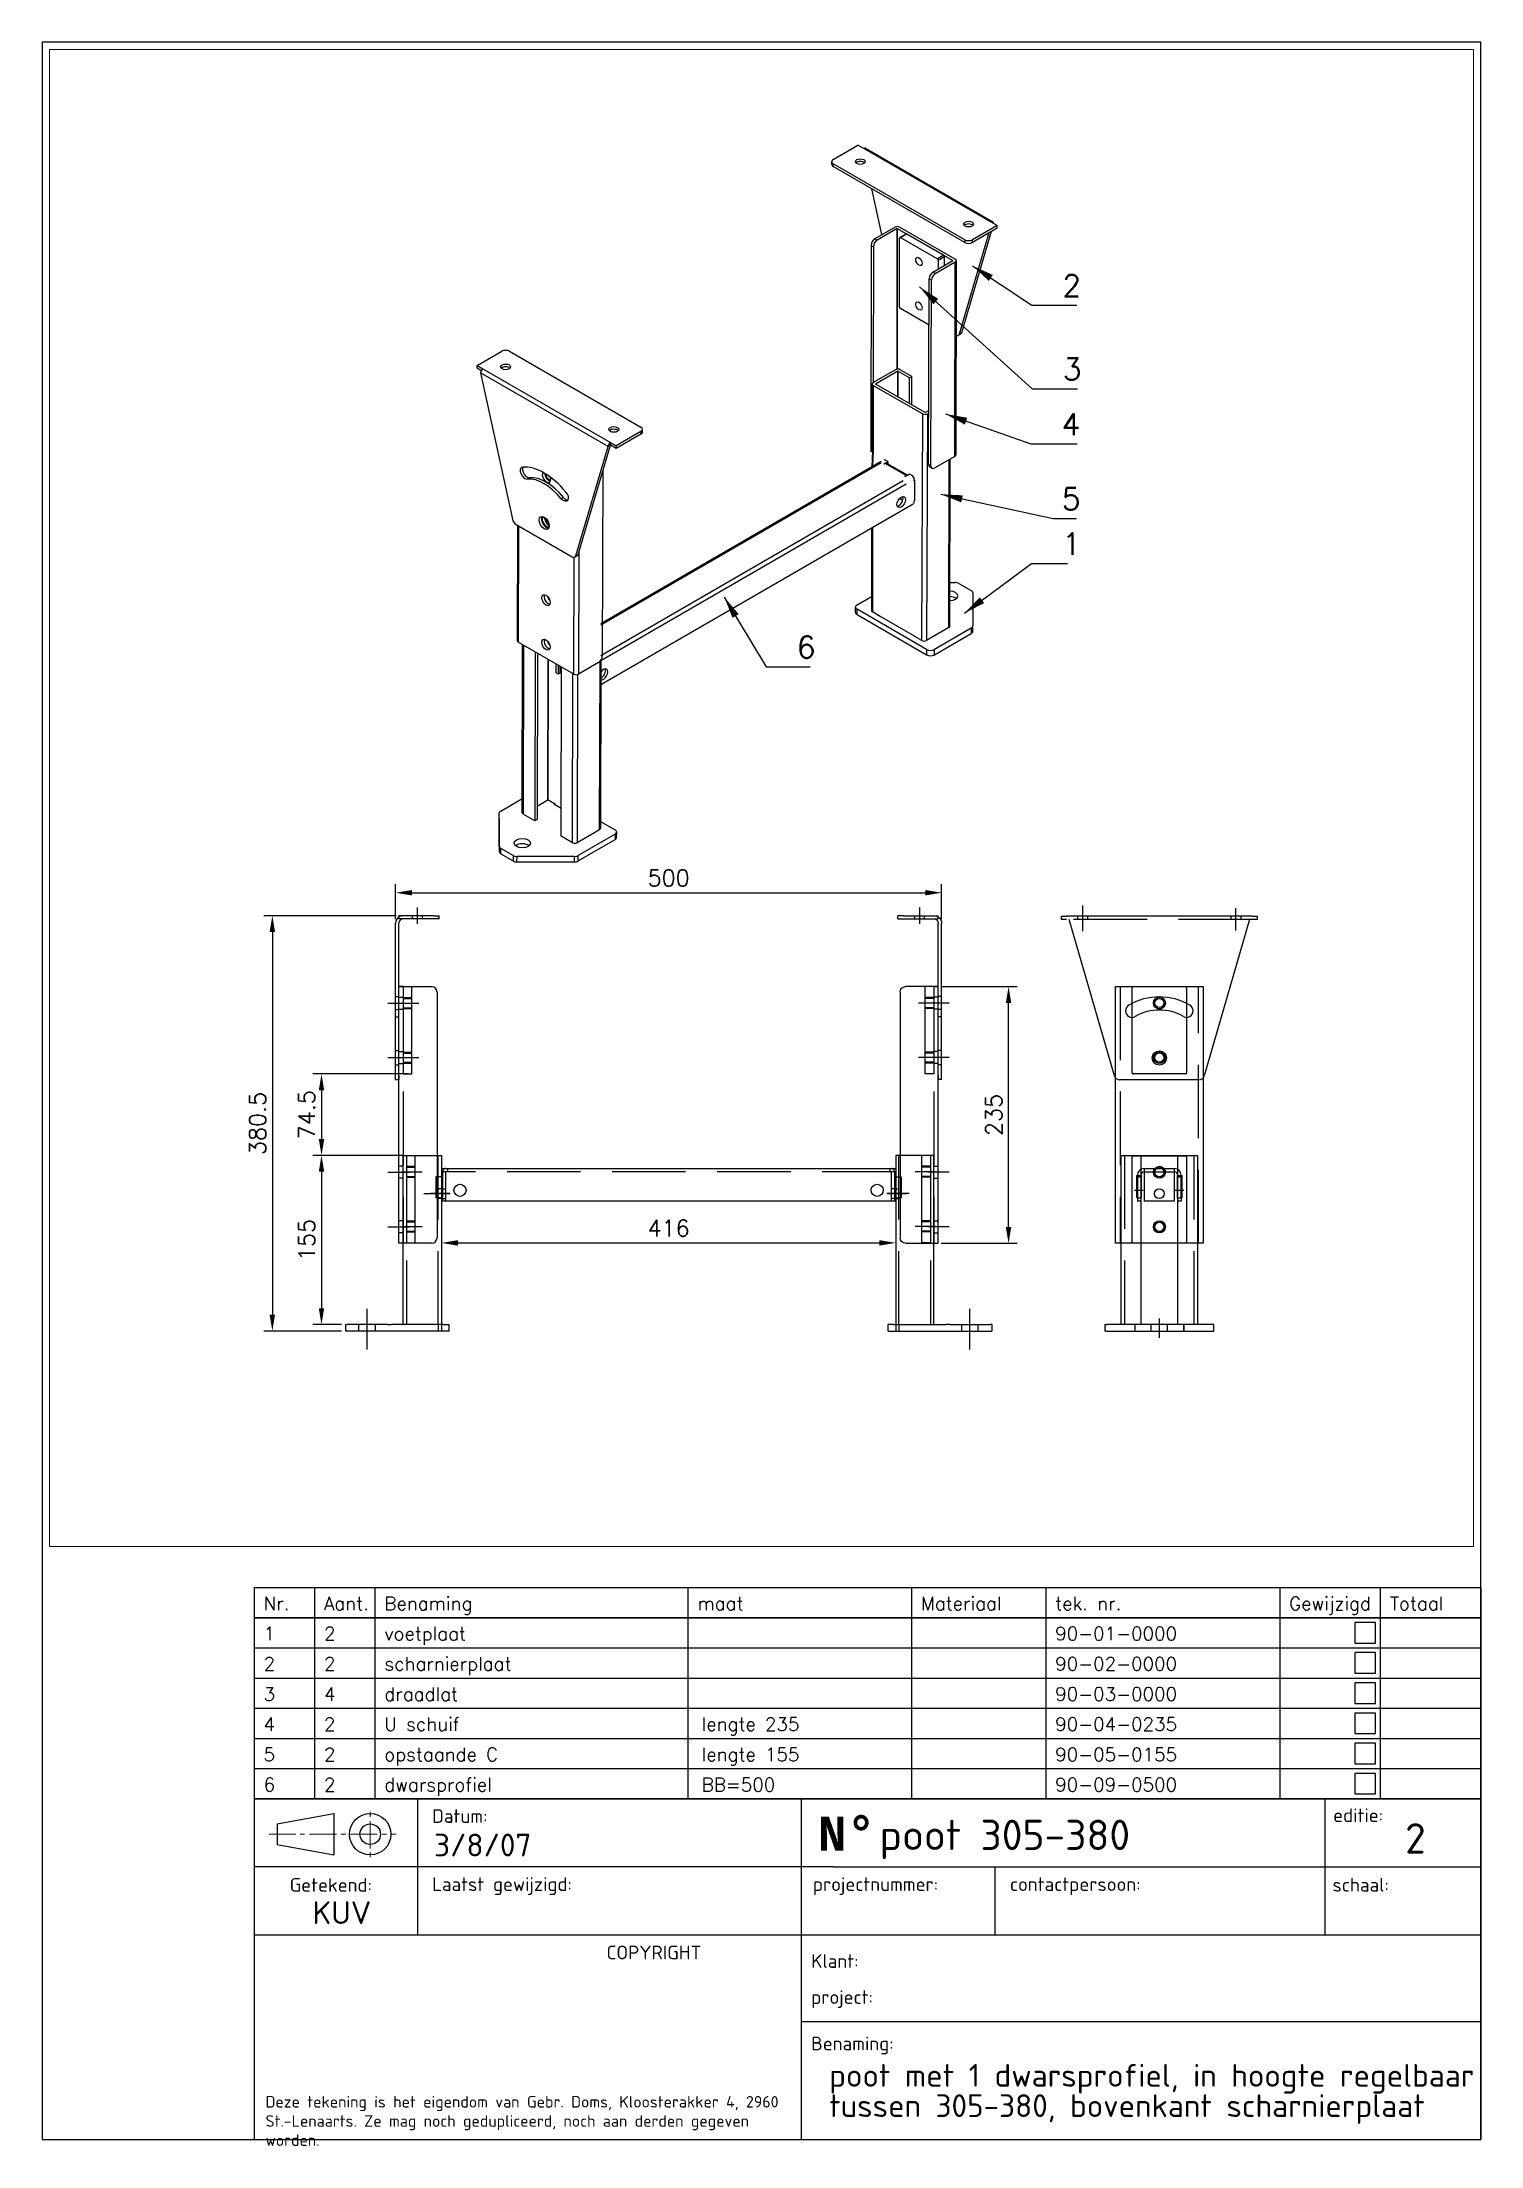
# Paper-space layout 'A4 Ver' of a CAD drawing. Extents: x 549 to 739, y -3 to 275.
# The model-space entities are those that its viewports show. They can reach past a viewport. Long polylines and large blocks are cut down to what shows.
import ezdxf
from ezdxf.enums import TextEntityAlignment as Align

# ---------------------------------------------------------------- set-up
doc = ezdxf.new("R2010")
doc.units = 0
doc.header["$LTSCALE"] = 0.2
doc.linetypes.add('Aslijn', pattern=[28.575, 19.05, -3.175, 3.175, -3.175])
doc.linetypes.add('Streeplijn', pattern=[10, 7, -3])
doc.layers.get('0').update_dxf_attribs({"linetype": 'CONTINUOUS'})
doc.layers.get('Defpoints').update_dxf_attribs({"linetype": 'CONTINUOUS'})
for name, color, linetype in [('70VOL', 5, 'CONTINUOUS'), ('draadlat', 212, 'CONTINUOUS'), ('dwarsprofiel', 42, 'CONTINUOUS'), ('pootbeen', 75, 'CONTINUOUS'), ('scharnierplaat', 232, 'CONTINUOUS'), ('schuif', 180, 'CONTINUOUS')]:
    doc.layers.add(name, color=color, linetype=linetype)
doc.layers.add('View', color=9, linetype='CONTINUOUS', plot=False)
doc.styles.add('ISOCPEUR', font='isocpeur.ttf')
doc.styles.add('ROMAND', font='', dxfattribs={"height": 2})
doc.styles.add('ROMANS', font='romans.shx')
doc.styles.add('SIMPLEX', font='SIMPLEX', dxfattribs={"width": 0.75})
doc.styles.get('ROMAND').set_extended_font_data('romand.shx')
doc.dimstyles.new('1_OP_06$0', dxfattribs={"dimscale": 6, "dimtxt": 2.5, "dimasz": 2.5, "dimexe": 1.3, "dimexo": 0.6, "dimgap": 1, "dimtad": 1, "dimdec": 1, "dimdsep": 46, "dimtxsty": 'ROMANS', "dimcen": -1.5, "dimclrd": 150, "dimclre": 150, "dimclrt": 5, "dimadec": 0, "dimazin": 0, "dimtfac": 1, "dimtdec": 1, "dimtmove": 0, "dimatfit": 3, "dimfxl": 0, "dimtolj": 1, "dimtzin": 0, "dimarcsym": 0})
doc.dimstyles.new('1_OP_08$7', dxfattribs={"dimscale": 8, "dimtxt": 2.5, "dimasz": 2.5, "dimexe": 1.3, "dimexo": 0.6, "dimgap": 1, "dimtad": 1, "dimdec": 1, "dimdsep": 46, "dimtxsty": 'ROMANS', "dimcen": -1.5, "dimclrd": 150, "dimclre": 150, "dimclrt": 5, "dimadec": 0, "dimazin": 0, "dimtfac": 1, "dimtdec": 1, "dimtmove": 0, "dimatfit": 3, "dimfxl": 0, "dimtolj": 1, "dimtzin": 0, "dimarcsym": 0})

psp = doc.layouts.new('A4 Ver')

msp = doc.modelspace()

# ---------------------------------------------------------------- texts
at = {"layer": '70VOL', "color": 5, "char_height": 20, "attachment_point": 7, "style": 'ROMANS'}
for s, insert in [('\\A1;2', (864.7, 1813.37)), ('\\A1;3', (865.1, 1736.95)), ('\\A1;4', (863.91, 1686.3)), ('\\A1;5', (864.21, 1618.06)), ('\\A1;1', (864.54, 1576.91)), ('\\A1;6', (621.47, 1482.23))]:
    msp.add_mtext(s, dxfattribs=dict(at, insert=insert))

# ---------------------------------------------------------------- blocks, each defined once
blk = doc.blocks.new('ISO_A4')
for p, q in [((200, 287), (10, 287)), ((10, 287), (10, 10)), ((200, 10), (200, 287)), ((10, 10), (200, 10))]:
    blk.add_line(p, q)
blk = doc.blocks.new('titelhoek1')
for p, q in [((162.06, 45), (0.06, 45)), ((0.06, 45), (0.06, 0)), ((21.62, 45), (21.62, 36)), ((72.32, 0), (72.32, 45)), ((141.44, 45), (141.44, 36)), ((162.06, 45), (162.06, 0)), ((3.12, 41.69), (10.59, 43.05)), ((3.12, 41.69), (3.12, 38.96)), ((10.59, 43.05), (10.59, 37.59)), ((3.12, 38.96), (10.59, 37.59)), ((76.56, 36), (0.06, 36)), ((21.62, 36), (21.62, 27)), ((76.56, 36), (162.06, 36)), ((97.85, 36), (97.85, 27)), ((141.44, 36), (141.44, 27)), ((162.06, 27), (0.06, 27)), ((72.32, 15.59), (162.06, 15.59)), ((0.06, 0), (162.06, 0))]:
    blk.add_line(p, q)
at = {"lineweight": 9}
for p, q in [((15.39, 43.28), (15.39, 42.63)), ((15.39, 42.04), (15.39, 38.45)), ((2.04, 40.32), (5.55, 40.32)), ((6.12, 40.32), (6.72, 40.32)), ((7.37, 40.32), (10.93, 40.32)), ((11.55, 40.32), (12.15, 40.32)), ((12.78, 40.32), (16.31, 40.32)), ((16.96, 40.32), (17.53, 40.32)), ((18.15, 40.32), (18.81, 40.32)), ((15.39, 37.93), (15.39, 37.3))]:
    blk.add_line(p, q, dxfattribs=at)
for radius in [2.73, 1.36]:
    blk.add_circle((15.39, 40.32), radius)
at = {"style": 'ISOCPEUR'}
for s, p in [('Datum:', (23.56, 41.82)), ('editie:', (142.55, 41.92)), ('Getekend:', (4.75, 32.72)), ('Laatst gewijzigd:', (23.56, 32.82)), ('projectnummer:', (73.85, 32.82)), ('contactpersoon:', (99.86, 32.82)), ('schaal:', (142.46, 32.74)), ('COPYRIGHT ', (46.6, 23.8)), ('Klant:', (73.62, 22.67)), ('project:', (73.62, 17.91)), ('Benaming:', (73.62, 11.78))]:
    blk.add_text(s, height=1.8, dxfattribs=at).set_placement(p)
at = {"insert": (74.49, 42.64), "char_height": 4.5, "width": 5, "attachment_point": 1, "style": 'ROMAND'}
blk.add_mtext('{\\fMonospac821 BT|b1|i0|c0|p49;N°}', dxfattribs=at)
at = {"lineweight": 9, "insert": (1.56, 5.74), "char_height": 1.52, "width": 71.22, "attachment_point": 1, "style": 'ISOCPEUR'}
blk.add_mtext('Deze tekening is het eigendom van Gebr. Doms, Kloosterakker 4, 2960 St.-Lenaarts. Ze mag noch gedupliceerd, noch aan derden gegeven worden.', dxfattribs=at)
at = {"style": 'ISOCPEUR'}
for tag, height, p in [('TEKENINGNR', 4, (82.64, 37.03)), ('CREATING_DATE', 3, (23.82, 36.49)), ('MODIFICATION_TIME', 3, (23.82, 27.49)), ('PROJECTNR', 3, (73.74, 27.6)), ('CONTACTPERSOON', 3, (99.76, 27.6)), ('KLANTNAAM', 3, (82.92, 21.47)), ('PROJECTOMSCHRIJVING:', 3, (82.92, 16.68))]:
    blk.add_attdef(tag, text='', height=height, dxfattribs=at).set_placement(p, align=Align.BOTTOM_LEFT)
for tag, height, p in [('VERSIE', 4, (153.41, 36.56)), ('MADE_BY', 3, (11.64, 27.56)), ('SCHAAL', 3, (153.27, 27.56))]:
    blk.add_attdef(tag, text='', height=height, dxfattribs=at).set_placement(p, align=Align.BOTTOM_CENTER)
for tag, p in [('BENAMING1', (75.99, 6.97)), ('BENAMING2', (75.99, 2.97))]:
    blk.add_attdef(tag, p, '', height=3, dxfattribs=at)
blk = doc.blocks.new('stuklijst poten 0')
for p, q in [((-1097.3, 0), (0, 0)), ((-1097.3, 0), (-1097.3, -27)), ((-1043.3, 0), (-1043.3, -27)), ((-989.3, 0), (-989.3, -27)), ((-709.3, 0), (-709.3, -27)), ((-509.3, 0), (-509.3, -27)), ((-509.3, 0), (-509.3, -27)), ((-389.3, 0), (-389.3, -27)), ((-180, 0), (-180, -27)), ((-90, 0), (-90, -27)), ((0, 0), (0, -27)), ((-1097.3, -27), (0, -27))]:
    blk.add_line(p, q)
at = {"style": 'SIMPLEX'}
for s, p in [('Nr.', (-1088.8, -20.3)), ('Aant.', (-1034.8, -20.3)), ('Benaming', (-980.8, -20.3)), ('maat', (-700.8, -20.3)), ('Materiaal', (-500.8, -20.3)), ('tek. nr.', (-380.8, -20.3)), ('Gewijzigd', (-171.5, -20.3)), ('Totaal', (-81.5, -20.3))]:
    blk.add_text(s, height=12, dxfattribs=at).set_placement(p)
blk = doc.blocks.new('stuklijstpoten2')
for p, q in [((-1097.3, 0), (0, 0)), ((-1097.3, 0), (-1097.3, -27)), ((-1043.3, 0), (-1043.3, -27)), ((-989.3, 0), (-989.3, -27)), ((-709.3, 0), (-709.3, -27)), ((-509.3, 0), (-509.3, -27)), ((-509.3, 0), (-509.3, -27)), ((-389.3, 0), (-389.3, -27)), ((-180, 0), (-180, -27)), ((-90, 0), (-90, -27)), ((0, 0), (0, -27)), ((-1097.3, -27), (0, -27))]:
    blk.add_line(p, q)
blk.add_lwpolyline([(-94.3, -4.3), (-112.7, -4.3), (-112.7, -22.7), (-94.3, -22.7)], close=True)
at = {"style": 'SIMPLEX'}
for tag, p in [('1GENST{4.5}', (-1088.8, -20.3)), ('2GENST{4.5}', (-1034.8, -20.3)), ('5GENST{17.5}', (-980.8, -20.3)), ('14GENST{22.5}', (-697.9, -20.3)), ('9GENST{20}', (-500.8, -20.3)), ('15GENST{10}', (-380.8, -20.3)), ('17GENST{7.5}', (-81.5, -20.3))]:
    blk.add_attdef(tag, p, '', height=12, dxfattribs=at)
blk = doc.blocks.new('A$C4EBF2C44')
at = {"linetype": 'Aslijn'}
for p, q in [((20, 136.3), (20, 159.8)), ((160, 136.9), (160, 157.4))]:
    blk.add_line(p, q, dxfattribs=at)
for p, q in [((0, 150), (5, 150)), ((0, 150), (0, 147)), ((5, 147), (0, 147)), ((175, 150), (5, 150)), ((49, 3.6), (7.5, 147)), ((172.5, 147), (131, 3.6)), ((172.5, 147), (172.5, 147)), ((175, 150), (180, 150)), ((180, 147), (175, 147)), ((180, 147), (180, 150)), ((126.2, 0), (53.8, 0))]:
    blk.add_line(p, q)
at = {"linetype": 'Streeplijn'}
blk.add_line((175, 147), (5, 147), dxfattribs=at)
at = {"linetype": 'Streeplijn', "ltscale": 3.628447}
for p, q in [((15.5, 147), (15.5, 150)), ((24.5, 147), (24.5, 150)), ((155.5, 150), (155.5, 147)), ((164.5, 150), (164.5, 147))]:
    blk.add_line(p, q, dxfattribs=at)
blk.add_circle((90, 20), 6.5)
for centre, radius, start, end in [((65, 63.3), 6, 120, 300), ((90, 20), 56, 60, 120), ((90, 20), 44, 60, 120), ((115, 63.3), 6, 240, 60), ((53.8, 5), 5, 196.1254, 270), ((126.2, 5), 5, 270, 343.8746)]:
    blk.add_arc(centre, radius, start, end)
blk = doc.blocks.new('90040235A')
at = {"linetype": 'Aslijn', "ltscale": 1.142718}
for p, q in [((-1, 330), (18.6, 330)), ((-1, 280), (18.6, 280)), ((-1, 175), (18.6, 175)), ((-1, 125), (18.6, 125))]:
    blk.add_line(p, q, dxfattribs=at)
for p, q in [((13, 345), (9, 345)), ((9, 110), (9, 345)), ((9, 345), (39, 345)), ((44, 340), (44, 115)), ((13, 110), (9, 110)), ((39, 110), (13, 110))]:
    blk.add_line(p, q)
at = {"linetype": 'Streeplijn', "ltscale": 1.142718}
for p, q in [((9, 335.5), (13, 335.5)), ((9, 324.5), (13, 324.5)), ((13, 180.5), (9, 180.5)), ((13, 169.5), (9, 169.5)), ((13, 130.5), (9, 130.5)), ((13, 119.5), (9, 119.5))]:
    blk.add_line(p, q, dxfattribs=at)
at = {"linetype": 'Streeplijn'}
blk.add_line((13, 345), (13, 110), dxfattribs=at)
at = {"ltscale": 1.142718}
for p, q in [((9, 285.5), (13, 285.5)), ((9, 274.5), (13, 274.5))]:
    blk.add_line(p, q, dxfattribs=at)
for centre, start, end in [((39, 340), 0, 90), ((39, 115), 270, 0)]:
    blk.add_arc(centre, 5, start, end)
blk = doc.blocks.new('pootbeen 155a')
for p, q in [((53, 422.8), (53, 577.8)), ((88, 577.8), (88, 416.8)), ((0, 422.8), (1.5, 422.8)), ((0, 422.8), (0, 416.8)), ((95, 416.8), (0, 416.8)), ((38.5, 422.8), (1.5, 422.8)), ((38.5, 422.8), (42.1, 422.8)), ((90, 422.8), (42.1, 422.8)), ((90, 422.8), (95, 422.8)), ((95, 416.8), (95, 422.8))]:
    blk.add_line(p, q)
at = {"ltscale": 3.870205}
blk.add_line((53, 577.8), (88, 577.8), dxfattribs=at)
at = {"linetype": 'Streeplijn'}
for p, q in [((56, 577.8), (56, 422.8)), ((85, 422.8), (85, 577.8)), ((85, 422.8), (85, 416.8))]:
    blk.add_line(p, q, dxfattribs=at)
at = {"linetype": 'Aslijn', "ltscale": 1.142718}
blk.add_line((95.6, 542.8), (78.1, 542.8), dxfattribs=at)
at = {"ltscale": 1.142718}
for p, q in [((88, 547.3), (85, 547.3)), ((88, 538.3), (85, 538.3))]:
    blk.add_line(p, q, dxfattribs=at)
at = {"linetype": 'Aslijn', "ltscale": 2.902758}
blk.add_line((20, 400), (20, 437.2), dxfattribs=at)
at = {"linetype": 'Streeplijn', "ltscale": 2.902758}
for p, q in [((12.5, 416.8), (12.5, 422.8)), ((27.5, 416.8), (27.5, 422.8))]:
    blk.add_line(p, q, dxfattribs=at)
blk = doc.blocks.new('90-09-0500A')
for p, q in [((16, 22.5), (11, 22.5)), ((11, 22.5), (11, 3)), ((16, 30), (432, 30)), ((16, 30), (16, 22.5)), ((432, 30), (432, 22.5)), ((432, 22.5), (437, 22.5)), ((437, 22.5), (437, 3)), ((16, 3), (11, 3)), ((16, 3), (16, 0)), ((432, 0), (16, 0)), ((432, 3), (432, 0)), ((432, 3), (437, 3))]:
    blk.add_line(p, q)
at = {"linetype": 'Streeplijn'}
for p, q in [((432, 27), (16, 27)), ((17, 27), (17, 0)), ((20, 0), (20, 27)), ((21.5, 30), (21.5, 27)), ((426.5, 30), (426.5, 27)), ((428, 0), (428, 27)), ((431, 27), (431, 0)), ((17, 11.5), (20, 11.5)), ((17, 2.5), (20, 2.5)), ((431, 11.5), (428, 11.5)), ((431, 2.5), (428, 2.5))]:
    blk.add_line(p, q, dxfattribs=at)
at = {"linetype": 'Aslijn'}
for p, q in [((0, 7), (24, 7)), ((444.3, 7), (424, 7))]:
    blk.add_line(p, q, dxfattribs=at)
for centre in [(33, 10), (415, 10), (415, 10)]:
    blk.add_circle(centre, 5.5)
at = {"linetype": 'Streeplijn'}
for centre, start, end in [((20, 27), 90, 180), ((428, 27), 0, 90)]:
    blk.add_arc(centre, 3, start, end, dxfattribs=at)
blk = doc.blocks.new('A$C334307B7')
at = {"ltscale": 3.59389}
for p, q in [((0, 1), (0, 79)), ((50, 79), (50, 1))]:
    blk.add_line(p, q, dxfattribs=at)
blk.add_line((1, 80), (49, 80))
at = {"ltscale": 3.572625}
blk.add_line((49, 0), (1, 0), dxfattribs=at)
for centre in [(25, 65), (25, 15)]:
    blk.add_circle(centre, 4.25)
at = {"ltscale": 0.598278}
for centre, start, end in [((1, 79), 90, 180), ((49, 79), 0, 90), ((1, 1), 180, 270), ((49, 1), 270, 0)]:
    blk.add_arc(centre, 1, start, end, dxfattribs=at)
at = {"color": 3}
for centre in [(25, 65), (25, 15)]:
    blk.add_arc(centre, 5, 180, 90, dxfattribs=at)
blk = doc.blocks.new('pootbeen 155B')
for p, q in [((15, 412.1), (15, 567.1)), ((33, 567.1), (33, 412.1)), ((67, 412.1), (67, 567.1)), ((85, 567.1), (85, 412.1)), ((33, 548.6), (33.5, 548.6)), ((33.5, 548.6), (33.5, 528.1)), ((66.5, 528.1), (66.5, 548.6)), ((66.5, 548.6), (67, 548.6)), ((33.5, 528.1), (33, 528.1)), ((67, 528.1), (66.5, 528.1)), ((0, 412.1), (1.5, 412.1)), ((0, 412.1), (0, 406.1)), ((1.5, 406.1), (0, 406.1)), ((100, 412.1), (1.5, 412.1)), ((1.5, 406.1), (100, 406.1)), ((100, 406.1), (100, 412.1))]:
    blk.add_line(p, q)
at = {"ltscale": 3.655324}
blk.add_line((15, 567.1), (85, 567.1), dxfattribs=at)
at = {"linetype": 'Streeplijn'}
for p, q in [((18, 567.1), (18, 412.1)), ((82, 412.1), (82, 567.1))]:
    blk.add_line(p, q, dxfattribs=at)
at = {"linetype": 'Streeplijn', "ltscale": 3.789711}
for p, q in [((29.5, 528.1), (29.5, 548.6)), ((70.5, 548.6), (70.5, 528.1))]:
    blk.add_line(p, q, dxfattribs=at)
at = {"linetype": 'Streeplijn', "ltscale": 1.333188}
for p, q in [((29.5, 548.6), (33, 548.6)), ((67, 548.6), (70.5, 548.6))]:
    blk.add_line(p, q, dxfattribs=at)
at = {"linetype": 'Streeplijn', "ltscale": 0.19037}
for p, q in [((30, 528.1), (29.5, 528.1)), ((70.5, 528.1), (70, 528.1))]:
    blk.add_line(p, q, dxfattribs=at)
at = {"linetype": 'Streeplijn', "ltscale": 1.142718}
for p, q in [((30, 528.1), (33, 528.1)), ((67, 528.1), (70, 528.1))]:
    blk.add_line(p, q, dxfattribs=at)
at = {"linetype": 'Streeplijn', "ltscale": 2.902758}
for p, q in [((27.5, 412.1), (27.5, 406.1)), ((28, 406.1), (28, 412.1)), ((42.5, 406.1), (42.5, 412.1)), ((57.5, 406.1), (57.5, 412.1)), ((72, 412.1), (72, 406.1)), ((72.5, 412.1), (72.5, 406.1))]:
    blk.add_line(p, q, dxfattribs=at)
at = {"linetype": 'Aslijn', "ltscale": 2.902758}
blk.add_line((50, 400), (50, 417.6), dxfattribs=at)
at = {"ltscale": 3.419731}
blk.add_circle((50, 532.1), 4.5, dxfattribs=at)
at = {"ltscale": 0.000498378}
for centre, start, end in [((33, 549.1), 90, 180), ((67, 549.1), 0, 90)]:
    blk.add_arc(centre, 0.001, start, end, dxfattribs=at)
blk = doc.blocks.new('A$C72246AC3')
at = {"ltscale": 3.620644}
blk.add_line((4.2, 80), (4.2, 0), dxfattribs=at)
at = {"ltscale": 3.870343}
for p, q in [((4.2, 80), (12.2, 80)), ((4.2, 0), (12.2, 0))]:
    blk.add_line(p, q, dxfattribs=at)
at = {"ltscale": 3.59389}
blk.add_line((12.2, 0), (12.2, 80), dxfattribs=at)
at = {"linetype": 'Aslijn'}
for p, q in [((0, 65), (18.4, 65)), ((0, 15), (18.4, 15))]:
    blk.add_line(p, q, dxfattribs=at)
at = {"linetype": 'Streeplijn'}
for p, q in [((4.2, 70), (12.2, 70)), ((4.2, 69.2), (12.2, 69.2)), ((4.2, 60.7), (12.2, 60.7)), ((4.2, 60), (12.2, 60)), ((4.2, 20), (12.2, 20)), ((4.2, 19.2), (12.2, 19.2)), ((4.2, 10.7), (12.2, 10.7)), ((4.2, 10), (12.2, 10))]:
    blk.add_line(p, q, dxfattribs=at)
blk = doc.blocks.new('A$C764925F4')
at = {"linetype": 'Aslijn'}
for p, q in [((24.4, 142.6), (24.4, 157.4)), ((0, 20), (14.2, 20))]:
    blk.add_line(p, q, dxfattribs=at)
for p, q in [((4.4, 3.6), (4.4, 143.1)), ((7.4, 147), (7.4, 150)), ((39.4, 150), (7.4, 150)), ((39.4, 147), (7.4, 147)), ((7.4, 3.6), (7.4, 143.1)), ((39.4, 150), (44.4, 150)), ((44.4, 147), (39.4, 147)), ((44.4, 147), (44.4, 150)), ((4.4, 0), (4.4, 3.6)), ((4.4, 0), (7.4, 0)), ((7.4, 3.6), (7.4, 0))]:
    blk.add_line(p, q)
at = {"linetype": 'Streeplijn', "ltscale": 3.628447}
for p, q in [((19.9, 147), (19.9, 150)), ((28.9, 147), (28.9, 150)), ((4.4, 76), (7.4, 76)), ((4.4, 64), (7.4, 64)), ((4.4, 57.3), (7.4, 57.3)), ((4.4, 26.5), (7.4, 26.5)), ((4.4, 13.5), (7.4, 13.5))]:
    blk.add_line(p, q, dxfattribs=at)
for radius, start in [(6.9, 124.4174), (3.9, 90)]:
    blk.add_arc((11.3, 143.1), radius, start, 180)
at = {"linetype": 'Streeplijn'}
blk.add_arc((11.3, 143.1), 6.9, 90, 124.4174, dxfattribs=at)
blk = doc.blocks.new('A$C03F00B1E')
at = {"ltscale": 3.628286}
for p, q in [((2.6, 24), (2.6, 0)), ((5.6, 24), (5.6, 0)), ((39.6, 0), (39.6, 24)), ((42.6, 3), (42.6, 24))]:
    blk.add_line(p, q, dxfattribs=at)
for p, q in [((2.6, 22.5), (5.6, 22.5)), ((39.6, 22.5), (42.6, 22.5)), ((2.6, 3), (5.6, 3)), ((39.6, 3), (42.6, 3))]:
    blk.add_line(p, q)
at = {"ltscale": 3.732117}
for p, q in [((8.6, 30), (36.6, 30)), ((36.1, 0), (9.1, 0))]:
    blk.add_line(p, q, dxfattribs=at)
at = {"ltscale": 1.142337}
for p, q in [((8.6, 27), (9.1, 27)), ((36.1, 27), (36.6, 27))]:
    blk.add_line(p, q, dxfattribs=at)
at = {"ltscale": 3.731979}
for p, q in [((9.1, 0), (9.1, 30)), ((36.1, 30), (36.1, 0))]:
    blk.add_line(p, q, dxfattribs=at)
at = {"linetype": 'Streeplijn'}
blk.add_line((9.1, 27), (36.1, 27), dxfattribs=at)
at = {"ltscale": 0.19037}
blk.add_line((36.1, 30), (36.6, 30), dxfattribs=at)
at = {"linetype": 'Aslijn'}
for p, q in [((0, 10), (7.9, 10)), ((37, 10), (44.9, 10))]:
    blk.add_line(p, q, dxfattribs=at)
at = {"ltscale": 1.142718}
for p, q in [((5.6, 0), (2.6, 0)), ((42.6, 0), (39.6, 0)), ((42.6, 3), (42.6, 0))]:
    blk.add_line(p, q, dxfattribs=at)
blk.add_circle((22.6, 7), 4.5)
at = {"ltscale": 3.628286}
for centre, radius, start, end in [((8.6, 24), 6, 90, 180), ((8.6, 24), 3, 90, 180), ((36.6, 24), 6, 0, 90), ((36.6, 24), 3, 0, 90)]:
    blk.add_arc(centre, radius, start, end, dxfattribs=at)
blk = doc.blocks.new('90040235B')
for p, q in [((-1, 110), (-1, 345)), ((79, 345), (79, 110)), ((79, 110), (-1, 110))]:
    blk.add_line(p, q)
at = {"ltscale": 3.666539}
blk.add_line((-1, 345), (79, 345), dxfattribs=at)
at = {"linetype": 'Streeplijn'}
for p, q in [((3, 345), (3, 110)), ((75, 110), (75, 345))]:
    blk.add_line(p, q, dxfattribs=at)
for centre in [(39, 330), (39, 280), (39, 175), (39, 125)]:
    blk.add_circle(centre, 5.5)
blk = doc.blocks.new('*D17')
at = {"layer": '70VOL', "color": 150, "lineweight": -2}
for p, q in [((254.5, 1246.3), (133.4, 1246.3)), ((141.2, 1231.3), (141.2, 880.8)), ((204.5, 865.8), (133.4, 865.8))]:
    blk.add_line(p, q, dxfattribs=at)
at = {"layer": '70VOL', "color": 150}
for points in [[(138.7, 1231.3), (143.7, 1231.3), (141.2, 1246.3)], [(138.7, 880.8), (143.7, 880.8), (141.2, 865.8)]]:
    blk.add_solid(points, dxfattribs=at)
at = {"layer": 'Defpoints', "color": 0}
for p in [(258.1, 1246.3), (141.2, 865.8), (208.1, 865.8)]:
    blk.add_point(p, dxfattribs=at)
at = {"layer": '70VOL', "color": 5, "insert": (127.7, 1056), "char_height": 15, "attachment_point": 5, "rotation": 90, "style": 'ROMANS'}
blk.add_mtext('\\A1;380.5', dxfattribs=at)
blk = doc.blocks.new('*D18')
at = {"layer": '70VOL', "color": 150, "lineweight": -2}
for p, q in [((260.5, 1026.8), (178.4, 1026.8)), ((186.2, 1011.8), (186.2, 886.8)), ((204.5, 871.8), (178.4, 871.8))]:
    blk.add_line(p, q, dxfattribs=at)
at = {"layer": '70VOL', "color": 150}
for points in [[(183.7, 1011.8), (188.7, 1011.8), (186.2, 1026.8)], [(183.7, 886.8), (188.7, 886.8), (186.2, 871.8)]]:
    blk.add_solid(points, dxfattribs=at)
at = {"layer": 'Defpoints', "color": 0}
for p in [(264.1, 1026.8), (186.2, 871.8), (208.1, 871.8)]:
    blk.add_point(p, dxfattribs=at)
at = {"layer": '70VOL', "color": 5, "insert": (172.7, 949.3), "char_height": 15, "attachment_point": 5, "rotation": 90, "style": 'ROMANS'}
blk.add_mtext('\\A1;155', dxfattribs=at)
blk = doc.blocks.new('*D19')
at = {"layer": '70VOL', "color": 150, "lineweight": -2}
for p, q in [((753.7, 1181.3), (823.2, 1181.3)), ((815.4, 961.3), (815.4, 1166.3)), ((753.7, 946.3), (823.2, 946.3))]:
    blk.add_line(p, q, dxfattribs=at)
at = {"layer": '70VOL', "color": 150}
for points in [[(812.9, 1166.3), (817.9, 1166.3), (815.4, 1181.3)], [(812.9, 961.3), (817.9, 961.3), (815.4, 946.3)]]:
    blk.add_solid(points, dxfattribs=at)
at = {"layer": 'Defpoints', "color": 0}
for p in [(750.1, 1181.3), (815.4, 1181.3), (750.1, 946.3)]:
    blk.add_point(p, dxfattribs=at)
at = {"layer": '70VOL', "color": 5, "insert": (801.9, 1063.8), "char_height": 15, "attachment_point": 5, "rotation": 90, "style": 'ROMANS'}
blk.add_mtext('\\A1;235', dxfattribs=at)
blk = doc.blocks.new('*D20')
at = {"layer": '70VOL', "color": 150, "lineweight": -2}
for p, q in [((265.5, 1101.3), (178.4, 1101.3)), ((186.2, 1086.3), (186.2, 1041.8)), ((260.5, 1026.8), (178.4, 1026.8))]:
    blk.add_line(p, q, dxfattribs=at)
at = {"layer": '70VOL', "color": 150}
for points in [[(183.7, 1086.3), (188.7, 1086.3), (186.2, 1101.3)], [(183.7, 1041.8), (188.7, 1041.8), (186.2, 1026.8)]]:
    blk.add_solid(points, dxfattribs=at)
at = {"layer": 'Defpoints', "color": 0}
for p in [(269.1, 1101.3), (186.2, 1026.8), (264.1, 1026.8)]:
    blk.add_point(p, dxfattribs=at)
at = {"layer": '70VOL', "color": 5, "insert": (172.7, 1064), "char_height": 15, "attachment_point": 5, "rotation": 90, "style": 'ROMANS'}
blk.add_mtext('\\A1;74.5', dxfattribs=at)
blk = doc.blocks.new('*D21')
at = {"layer": '70VOL', "color": 150, "lineweight": -2}
for p, q in [((254.1, 1243), (254.1, 1275.1)), ((754.1, 1243), (754.1, 1275.1)), ((269.1, 1267.3), (739.1, 1267.3))]:
    blk.add_line(p, q, dxfattribs=at)
at = {"layer": '70VOL', "color": 150}
for points in [[(269.1, 1269.8), (269.1, 1264.8), (254.1, 1267.3)], [(739.1, 1269.8), (739.1, 1264.8), (754.1, 1267.3)]]:
    blk.add_solid(points, dxfattribs=at)
at = {"layer": 'Defpoints', "color": 0}
for p in [(754.1, 1267.3), (254.1, 1239.4), (754.1, 1239.4)]:
    blk.add_point(p, dxfattribs=at)
at = {"layer": '70VOL', "color": 5, "insert": (504.1, 1280.8), "char_height": 15, "attachment_point": 5, "style": 'ROMANS'}
blk.add_mtext('\\A1;500', dxfattribs=at)
blk = doc.blocks.new('*D22')
at = {"layer": '70VOL', "color": 150, "lineweight": -2}
for p, q in [((296.1, 981.2), (296.1, 938.8)), ((712.1, 981.2), (712.1, 938.8)), ((311.1, 946.6), (697.1, 946.6))]:
    blk.add_line(p, q, dxfattribs=at)
at = {"layer": '70VOL', "color": 150}
for points in [[(311.1, 949.1), (311.1, 944.1), (296.1, 946.6)], [(697.1, 949.1), (697.1, 944.1), (712.1, 946.6)]]:
    blk.add_solid(points, dxfattribs=at)
at = {"layer": 'Defpoints', "color": 0}
for p in [(296.1, 984.8), (712.1, 984.8), (712.1, 946.6)]:
    blk.add_point(p, dxfattribs=at)
at = {"layer": '70VOL', "color": 5, "insert": (504.1, 960.1), "char_height": 15, "attachment_point": 5, "style": 'ROMANS'}
blk.add_mtext('\\A1;416', dxfattribs=at)

# ---------------------------------------------------------------- dimensions: what is measured, and where the dimension line sits
at = {"layer": '70VOL'}
dim = msp.add_linear_dim(base=(754.05, 1267.3), p1=(254.05, 1239.4), p2=(754.05, 1239.4), dimstyle='1_OP_06$0', dxfattribs=at)
dim.commit()
dim.dimension.update_dxf_attribs({"geometry": '*D21', "text_midpoint": (504.05, 1280.8)})
for base, p1, p2, picture, middle in [((141.1929, 865.7535), (258.0509, 1246.2955), (208.0509, 865.7535), '*D17', (127.6929, 1056.0245)), ((815.42, 1181.3), (750.05, 946.3), (750.05, 1181.3), '*D19', (801.92, 1063.8)), ((186.2473, 1026.7535), (269.0509, 1101.2955), (264.0509, 1026.7535), '*D20', (172.7473, 1064.0245)), ((186.25, 871.75), (264.05, 1026.75), (208.05, 871.75), '*D18', (172.75, 949.25))]:
    dim = msp.add_linear_dim(base=base, p1=p1, p2=p2, angle=90, dimstyle='1_OP_06$0', dxfattribs=at)
    dim.commit()
    dim.dimension.update_dxf_attribs({"geometry": picture, "text_midpoint": middle})
dim = msp.add_linear_dim(base=(712.05, 946.61), p1=(296.05, 984.75), p2=(712.05, 984.75), dimstyle='1_OP_06$0', dxfattribs=at)
dim.commit()
dim.dimension.update_dxf_attribs({"geometry": '*D22', "text_midpoint": (504.05, 946.61), "dimtype": 160})

# ---------------------------------------------------------------- linework, layer by layer
at = {"layer": '70VOL'}
for p, q in [((654.89, 1938.95), (677.49, 1952.03)), ((682.8, 1948.96), (677.49, 1952.03)), ((682.8, 1948.96), (682.8, 1948.96)), ((799.62, 1881.51), (682.8, 1948.96)), ((682.8, 1948.96), (682.8, 1948.96)), ((684.3, 1949.11), (801.12, 1881.66)), ((653.43, 1934.46), (653.43, 1936.91)), ((654.9, 1932.41), (654.9, 1934.86)), ((775.26, 1865.37), (654.9, 1934.86)), ((775.26, 1862.92), (654.9, 1932.41)), ((699.49, 1870.01), (690.34, 1911.95)), ((711.42, 1876.92), (693.06, 1866.29)), ((713.54, 1875.69), (695.18, 1865.06)), ((713.4, 1746.77), (713.54, 1875.69)), ((713.54, 1875.69), (713.4, 1746.77)), ((713.54, 1875.69), (764.52, 1846.26)), ((766.64, 1847.48), (715.66, 1876.92)), ((715.89, 1867.56), (721.54, 1870.83)), ((716.39, 1867.51), (722.04, 1870.78)), ((756.03, 1851.16), (722.04, 1870.78)), ((797.44, 1871.66), (770.14, 1779.01)), ((799.56, 1872.89), (772.26, 1780.24)), ((804.93, 1878.45), (782.33, 1865.37)), ((804.93, 1876), (782.33, 1862.92)), ((799.62, 1881.51), (799.62, 1881.51)), ((804.93, 1878.45), (799.62, 1881.51)), ((799.62, 1881.51), (799.62, 1881.51)), ((799.62, 1881.51), (799.62, 1881.51)), ((801.74, 1880.29), (801.74, 1880.29)), ((801.74, 1880.29), (801.74, 1880.29)), ((804.93, 1876), (804.93, 1878.45)), ((689.52, 1860.16), (689.32, 1671.22)), ((689.52, 1860.16), (691.65, 1858.94)), ((691.65, 1858.94), (691.51, 1734.45)), ((695.18, 1865.06), (693.06, 1866.29)), ((715.61, 1803.46), (715.68, 1867.11)), ((716.39, 1867.51), (750.38, 1847.89)), ((756.03, 1851.16), (750.38, 1847.89)), ((751.08, 1846.67), (756.73, 1849.94)), ((756.72, 1841.74), (756.73, 1849.94)), ((775.26, 1865.37), (775.26, 1862.92)), ((782.33, 1862.92), (782.33, 1865.37)), ((746.16, 1835.63), (764.52, 1846.26)), ((748.28, 1834.4), (746.16, 1835.63)), ((748.28, 1834.4), (766.64, 1845.03)), ((751.08, 1846.67), (751.07, 1838.47)), ((764.52, 1846.26), (764.52, 1846.26)), ((766.12, 1666.98), (766.64, 1845.03)), ((767.52, 1846.25), (766.99, 1668.2)), ((742.11, 1659.61), (742.62, 1829.51)), ((742.62, 1829.51), (744.75, 1828.28)), ((744.23, 1658.39), (744.75, 1828.28)), ((742.58, 1787.08), (716.32, 1802.24)), ((771.36, 1779.01), (769.24, 1777.78)), ((772.26, 1780.24), (770.14, 1779.01)), ((328.63, 1750.09), (351.23, 1763.17)), ((358.3, 1763.17), (478.66, 1693.68)), ((328.63, 1747.65), (328.63, 1750.09)), ((328.63, 1750.09), (333.94, 1747.03)), ((332.44, 1745.44), (328.63, 1747.65)), ((331.82, 1743.35), (361.04, 1609.41)), ((448.64, 1675.9), (331.82, 1743.35)), ((333.94, 1747.03), (450.76, 1679.58)), ((333.94, 1747.03), (333.94, 1747.03)), ((333.94, 1747.03), (333.94, 1747.03)), ((333.94, 1747.03), (333.94, 1747.03)), ((711.99, 1746.31), (691.51, 1734.46)), ((714.11, 1745.08), (693.64, 1733.23)), ((714.12, 1745.08), (714.09, 1721.42)), ((714.09, 1721.42), (714.11, 1745.08)), ((724.74, 1738.95), (714.12, 1745.08)), ((726.85, 1740.18), (716.23, 1746.31)), ((724.71, 1715.29), (724.74, 1738.95)), ((724.74, 1738.95), (726.85, 1740.18)), ((726.82, 1714.07), (726.85, 1740.18)), ((690.64, 1733.23), (690.58, 1671.94)), ((691.52, 1732), (691.46, 1672.45)), ((691.52, 1732), (736.83, 1705.84)), ((738.95, 1707.07), (693.64, 1733.23)), ((693.64, 1733.23), (693.64, 1733.23)), ((736.1, 1498.28), (736.83, 1705.84)), ((738.95, 1707.07), (742.49, 1709.12)), ((741.07, 1705.84), (740.34, 1498.28)), ((741.07, 1705.84), (742.49, 1706.66)), ((421.28, 1577.08), (450.76, 1677.13)), ((450.76, 1677.13), (448.64, 1675.9)), ((450.76, 1679.58), (450.76, 1677.13)), ((450.76, 1677.13), (450.76, 1679.58)), ((450.76, 1677.13), (450.76, 1679.58)), ((450.76, 1679.58), (450.76, 1679.58)), ((450.76, 1679.58), (456.07, 1676.51)), ((450.76, 1679.58), (450.76, 1679.58)), ((456.07, 1674.07), (450.76, 1677.13)), ((450.76, 1677.13), (450.76, 1677.13)), ((450.76, 1677.13), (450.76, 1677.13)), ((478.67, 1689.59), (456.07, 1676.51)), ((478.67, 1687.15), (456.07, 1674.07)), ((456.07, 1676.51), (456.07, 1674.07)), ((478.67, 1689.59), (478.67, 1687.15)), ((480.13, 1689.19), (480.13, 1691.63)), ((419.16, 1575.85), (448.64, 1675.9)), ((698.74, 1662.11), (442, 1513.5)), ((698.74, 1661.1), (442, 1512.48)), ((691.46, 1672.45), (689.32, 1671.22)), ((690.73, 1672.03), (690.05, 1657.09)), ((691.46, 1672.45), (690.94, 1657.6)), ((701.06, 1659.98), (704.95, 1662.23)), ((701.42, 1659.78), (701.06, 1659.98)), ((702.48, 1660.39), (701.42, 1659.78)), ((721.59, 1649.36), (702.48, 1660.39)), ((704.95, 1662.23), (702.82, 1663.46)), ((722.82, 1649.66), (703.97, 1660.54)), ((704.95, 1662.23), (704.95, 1659.98)), ((744.23, 1658.39), (742.11, 1659.61)), ((743.14, 1657.33), (745.26, 1656.1)), ((766.12, 1666.98), (747.76, 1656.35)), ((760.82, 1510.13), (761.16, 1664.11)), ((761.7, 1511.35), (762.04, 1664.62)), ((374.57, 1646.09), (376.69, 1647.31)), ((721.67, 1641.63), (441.96, 1479.73)), ((441.97, 1484.63), (718.85, 1644.9)), ((443.91, 1653.89), (443.39, 1484.25)), ((720.53, 1648.74), (721.59, 1649.36)), ((720.89, 1648.54), (720.53, 1648.74)), ((724.77, 1650.79), (720.89, 1648.54)), ((726.9, 1649.56), (724.77, 1650.79)), ((729.02, 1644.66), (729.02, 1645.88)), ((729.02, 1645.5), (729.37, 1645.3)), ((729.37, 1644.87), (729.02, 1644.66)), ((729.37, 1645.3), (729.35, 1626.1)), ((405.72, 1628.1), (407.84, 1629.33)), ((728.09, 1623.33), (441.94, 1457.7)), ((718.46, 1626.67), (715.53, 1628.36)), ((728.99, 1623.85), (729, 1626.3)), ((729, 1626.3), (729.35, 1626.51)), ((729.35, 1626.1), (729, 1626.3)), ((364.44, 1604.5), (415.75, 1574.87)), ((365.84, 1603.69), (365.39, 1498.16)), ((366.72, 1603.18), (366.27, 1496.93)), ((689.99, 1601.28), (689.91, 1525.67)), ((690.87, 1601.79), (690.79, 1524.44)), ((417.25, 1467.5), (417.7, 1574.42)), ((418.26, 1574.62), (420.38, 1575.85)), ((421.28, 1577.08), (419.16, 1575.85)), ((421.95, 1579.36), (421.49, 1467.5)), ((761.74, 1551.42), (766.44, 1551.42)), ((769.98, 1550.57), (781.2, 1544.09)), ((782.67, 1542.04), (782.74, 1511.74)), ((675.17, 1524.04), (675.17, 1528.94)), ((676.63, 1530.98), (689.92, 1538.67)), ((676.63, 1521.99), (676.64, 1526.89)), ((740.36, 1490.1), (676.64, 1526.89)), ((697.87, 1520.35), (690.79, 1524.44)), ((676.63, 1521.99), (740.36, 1485.2)), ((729.37, 1502.16), (697.51, 1520.55)), ((760.82, 1510.13), (740.34, 1498.28)), ((781.28, 1509.69), (747.43, 1490.1)), ((747.43, 1485.2), (781.27, 1504.8)), ((781.28, 1509.69), (781.27, 1504.8)), ((782.73, 1506.83), (782.74, 1511.73)), ((417.25, 1467.5), (366.27, 1496.93)), ((370, 1340.49), (370.34, 1494.58)), ((371.22, 1494.07), (370.88, 1339.26)), ((381.84, 1487.94), (381.5, 1333.13)), ((383.96, 1486.72), (383.62, 1334.36)), ((736.1, 1498.28), (729.02, 1502.36)), ((740.36, 1490.1), (740.36, 1485.2)), ((747.43, 1485.2), (747.43, 1490.1)), ((393.48, 1352.34), (393.79, 1481.04)), ((393.79, 1481.04), (393.48, 1352.34)), ((400.71, 1477.05), (400.7, 1469.02)), ((400.7, 1469.02), (402.82, 1467.79)), ((402.83, 1475.82), (402.82, 1467.79)), ((402.82, 1467.79), (404.59, 1468.81)), ((404.59, 1468.4), (404.24, 1468.61)), ((404.6, 1474.8), (404.59, 1468.4)), ((405.57, 1319.23), (405.91, 1474.04)), ((416.19, 1313.1), (416.53, 1467.91)), ((420.78, 1467.19), (420.44, 1313.1)), ((439.85, 1478.13), (421.49, 1467.5)), ((440.92, 1324.95), (441.26, 1479.27)), ((442.13, 1480.4), (441.79, 1326.18)), ((350.42, 1342.15), (370.01, 1353.5)), ((383.63, 1346.64), (393.48, 1352.34)), ((400.56, 1348.25), (393.48, 1352.34)), ((348.95, 1335.21), (348.96, 1340.11)), ((348.95, 1335.22), (348.96, 1340.11)), ((348.95, 1335.21), (349.02, 1304.91)), ((349.03, 1309.8), (348.96, 1340.11)), ((381.5, 1333.13), (370.88, 1339.26)), ((383.62, 1334.36), (381.5, 1333.13)), ((399.5, 1348.05), (400.21, 1348.46)), ((405.6, 1344.53), (399.5, 1348.05)), ((400.56, 1347.44), (400.56, 1348.25)), ((441.8, 1332.61), (455.06, 1324.95)), ((416.19, 1313.1), (405.57, 1319.23)), ((440.92, 1324.95), (420.44, 1313.1)), ((421.21, 1296.38), (455.06, 1315.97)), ((455.07, 1320.87), (421.22, 1301.27)), ((455.07, 1320.87), (455.06, 1315.97)), ((456.52, 1318.01), (456.53, 1322.91)), ((349.03, 1309.8), (349.02, 1304.91)), ((350.49, 1302.86), (350.5, 1307.76)), ((350.49, 1302.86), (361.72, 1296.38)), ((361.72, 1301.27), (350.5, 1307.76)), ((361.72, 1301.27), (361.72, 1296.38)), ((365.25, 1295.53), (365.26, 1300.43)), ((365.25, 1295.53), (417.68, 1295.53)), ((417.69, 1300.43), (365.26, 1300.43)), ((417.69, 1300.43), (417.68, 1295.53)), ((421.21, 1296.38), (421.22, 1301.27))]:
    msp.add_line(p, q, dxfattribs=at)
msp.add_arc((450.76, 1677.13), 0.000816, 210.06401, 201.80141, dxfattribs=at)
for centre, major_axis, ratio, start_param, end_param in [((682.8, 1946.51), (1.5, 2.6), 0.5758617, 0, 0.7853982), ((658.43, 1936.9), (-5, 0.01), 0.5780931, -0.7834645, 0.7873319), ((658.43, 1934.46), (-5, 0.01), 0.5780931, 0, 0.7873319), ((679.64, 1934.46), (-4.5, 0.01), 0.5780931, 3.631445, 5.793333), ((713.54, 1875.69), (-3, 0), 0.5780931, 3.9289245, 5.4997209), ((722.04, 1869.97), (-0.501, 0.865), 0.5780931, -0.7873319, 0), ((778.76, 1877.23), (-4.5, 0.01), 0.5780931, 3.631445, 5.793333), ((799.62, 1879.07), (1.5, 2.6), 0.5758617, -0.7853982, 0.7853982), ((693.05, 1862.21), (2.5, 4.33), 0.5758617, 0.7853982, 2.3561945), ((695.18, 1860.98), (2.5, 4.33), 0.5758617, 0.7853982, 2.3561945), ((716.39, 1866.7), (-0.501, 0.865), 0.5780931, -0.7873319, 0.7834645), ((756.02, 1850.35), (-0.501, 0.865), 0.5780931, 3.9250571, 5.4958534), ((778.79, 1867.41), (-5, 0.01), 0.5780931, 0.7873319, 2.3581282), ((778.79, 1864.96), (-5, 0.01), 0.5780931, 0.7873319, 2.3581282), ((746.16, 1831.55), (2.5, 4.33), 0.5758617, 0.7853982, 2.3561945), ((748.28, 1830.32), (2.5, 4.33), 0.5758617, 0.7853982, 2.3561945), ((750.37, 1847.08), (-0.501, 0.865), 0.5780931, 3.9250571, 5.4958534), ((764.52, 1846.26), (-3, 0), 0.5780931, 2.3581282, 3.9289245), ((716.32, 1803.05), (-0.501, 0.865), 0.5780931, 0.7834645, 2.3542608), ((766.74, 1782.11), (-2.5, 4.33), 0.5780931, 2.5565687, 3.6436156), ((768.86, 1783.33), (-2.5, 4.33), 0.5780931, 3.1415927, 3.6436156), ((354.77, 1761.13), (-5, 0.01), 0.5780931, 3.9289245, 5.4997209), ((333.94, 1744.58), (1.5, 2.6), 0.5758617, 0.7853982, 2.3561945), ((354.79, 1746.42), (-4.5, 0.01), 0.5780931, 3.631445, 5.793333), ((693.64, 1733.23), (-3, 0), 0.5780931, -0.7834645, 0.7873319), ((714.11, 1745.08), (-3, 0), 0.5780931, 3.9289245, 5.4997209), ((738.95, 1707.07), (-3, 0), 0.5780931, 0.7873319, 2.3581282), ((450.76, 1677.13), (1.5, 2.6), 0.5758617, 0.7853982, 2.3561945), ((453.91, 1689.19), (-4.5, 0.01), 0.5780931, 3.631445, 5.793333), ((475.13, 1691.64), (-5, 0.01), 0.5780931, 2.3581282, 3.9289245), ((475.13, 1689.19), (-5, 0.01), 0.5780931, 2.3581282, 3.1415927), ((390.11, 1606), (-28.05, 48.47), 0.5780931, -1.3109306, -0.2637331), ((702.82, 1661.01), (-1.5, 2.6), 0.5780931, -0.7873319, 0), ((702.47, 1657.94), (1.5, 2.6), 0.5758617, 0, 0.7853982), ((745.64, 1661.66), (2.5, 4.33), 0.5758617, 2.3561945, 3.1415927), ((747.76, 1660.43), (2.5, 4.33), 0.5758617, 2.3561945, 3.9269908), ((763.99, 1668.21), (-3, 0), 0.5780931, 2.3581282, 3.1415927), ((372.45, 1651.55), (-3.23, 5.16), 0.5634388, -0.3280841, 2.8135086), ((374.57, 1652.78), (-3.01, 5.19), 0.5780931, 0.3535412, 2.8778596), ((390.11, 1606), (-22.04, 38.08), 0.5780931, -1.3109306, -0.2637331), ((392.23, 1607.23), (-22.04, 38.08), 0.5780931, -1.3109306, -0.2637331), ((392.28, 1648.03), (-2.76, 4.76), 0.5780931, 0.2117148, 4.3841554), ((394.4, 1649.25), (-2.76, 4.76), 0.5780931, 0.7838336, 2.746438), ((394.4, 1649.25), (-2.1, 3.62), 0.5780931, 0.7902891, 2.9938805), ((721.59, 1646.91), (1.5, 2.6), 0.5758617, 0.198646, 0.7853982), ((726.89, 1647.11), (-1.5, 2.6), 0.5780931, 3.9250571, 5.4958534), ((407.85, 1631.11), (-3.84, 4.35), 0.6257944, 1.7176136, 4.8592062), ((409.97, 1632.34), (-3.01, 5.19), 0.5780931, 1.830662, 2.7809542), ((714.87, 1626.29), (2.75, 4.76), 0.5758617, 3.5391736, 5.8856043), ((364.44, 1608.58), (-2.5, 4.33), 0.5780931, 1.0649059, 2.3542608), ((392.23, 1607.23), (-3.26, 5.63), 0.5780931, 0.3317813, 2.8098113), ((392.23, 1607.23), (-2.76, 4.76), 0.5780931, 0.127671, 3.0139216), ((394.35, 1608.45), (-2.76, 4.76), 0.5780931, 0.6959159, 2.4456767), ((394.35, 1608.45), (-2.1, 3.62), 0.5780931, 0.7244728, 2.4171199), ((415.76, 1578.95), (-2.5, 4.33), 0.5780931, 2.3542608, 3.6436156), ((417.88, 1580.17), (-2.5, 4.33), 0.5780931, 3.1415927, 3.6436156), ((761.47, 1539.15), (-7.5, 0.01), 0.5780931, 1.6060227, 4.6771626), ((766.44, 1548.53), (-5, 0.01), 0.5780931, 3.9289245, 4.7143227), ((777.67, 1542.04), (-5, 0.01), 0.5780931, 3.1435264, 3.9289245), ((393.94, 1536.48), (-2.76, 4.76), 0.5780931, 0.3951547, 2.746438), ((396.06, 1537.7), (-2.1, 3.62), 0.5780931, 0.9825373, 2.1590553), ((680.17, 1524.04), (-5, 0.01), 0.5780931, 0, 0.7873319), ((680.17, 1528.93), (-5, 0.01), 0.5780931, -0.7834645, 0.7873319), ((692.91, 1525.66), (-3, 0), 0.5780931, 0, 0.7873319), ((761.46, 1534.26), (-7.5, 0.01), 0.5780931, 3.7415348, 4.6771626), ((758.7, 1511.36), (-3, 0), 0.5780931, 2.3581282, 3.1415927), ((777.73, 1506.84), (-5, 0.01), 0.5780931, 2.3581282, 3.1415927), ((777.74, 1511.74), (-5, 0.01), 0.5780931, 2.3581282, 3.1435264), ((368.39, 1498.15), (-3, 0), 0.5780931, 0, 0.7873319), ((393.89, 1495.68), (-2.76, 4.76), 0.5780931, 0.3951547, 2.746438), ((396.01, 1496.91), (-2.1, 3.62), 0.5780931, 0.9825373, 2.1590553), ((439.86, 1482.2), (2.5, 4.33), 0.5758617, 3.9269908, 5.4977871), ((738.22, 1499.5), (-3, 0), 0.5780931, 0.7873319, 2.3581282), ((743.89, 1492.14), (-5, 0.01), 0.5780931, 0.7873319, 2.3581282), ((743.89, 1487.25), (-5, 0.01), 0.5780931, 0.7873319, 2.3581282), ((419.37, 1468.72), (-3, 0), 0.5780931, 0.7873319, 2.3581282), ((444.56, 1467.37), (2.75, 4.76), 0.5758617, 3.1883107, 7.8072636), ((442.44, 1468.6), (2.75, 4.76), 0.5758617, 3.8009126, 5.8856043), ((353.96, 1340.11), (-5, 0.01), 0.5780931, -0.7834645, 0.0019337), ((373, 1340.49), (-3, 0), 0.5780931, 0, 0.7873319), ((370.23, 1307.8), (-7.5, 0.01), 0.5780931, 3.7415348, 5.6832432), ((418.31, 1314.33), (-3, 0), 0.5780931, 0.7873319, 2.3581282), ((438.79, 1326.18), (-3, 0), 0.5780931, 2.3581282, 3.1415927), ((451.53, 1322.91), (-5, 0.01), 0.5780931, 2.3581282, 3.9289245), ((451.52, 1318.02), (-5, 0.01), 0.5780931, 2.3581282, 3.1415927), ((354.02, 1304.91), (-5, 0.01), 0.5780931, 0.0019337, 0.7873319), ((354.03, 1309.8), (-5, 0.01), 0.5780931, 0.0019337, 0.7873319), ((365.25, 1303.32), (-5, 0.01), 0.5780931, 0.7873319, 1.57273), ((365.25, 1298.42), (-5, 0.01), 0.5780931, 0.7873319, 1.57273), ((417.67, 1298.42), (-5, 0.01), 0.5780931, 1.57273, 2.3581282), ((417.68, 1303.32), (-5, 0.01), 0.5780931, 1.57273, 2.3581282)]:
    msp.add_ellipse(centre, major_axis=major_axis, ratio=ratio, start_param=start_param, end_param=end_param, dxfattribs=at)
for centre, major_axis, ratio in [((679.64, 1936.9), (-4.5, 0.01), 0.5780931), ((778.77, 1879.67), (-4.5, 0.01), 0.5780931), ((733.37, 1845.46), (2.1, -3.62), 0.5780931), ((733.32, 1804.67), (2.1, -3.62), 0.5780931), ((354.79, 1748.87), (4.5, -0.01), 0.5780931), ((453.92, 1691.64), (4.5, -0.01), 0.5780931), ((717, 1625.07), (-2.75, -4.76), 0.5758617), ((390.11, 1606), (-3.26, 5.63), 0.5780931), ((391.82, 1535.25), (-2.76, 4.76), 0.5780931), ((391.78, 1494.45), (-2.76, 4.76), 0.5780931), ((370.23, 1312.69), (-7.5, 0.01), 0.5780931)]:
    msp.add_ellipse(centre, major_axis=major_axis, ratio=ratio, dxfattribs=at)

# ---------------------------------------------------------------- block references
at = {"layer": 'draadlat'}
for name, p in [('A$C72246AC3', (256.88, 1101.3)), ('A$C334307B7', (928.48, 1101.3)), ('A$C72246AC3', (259.88, 946.75)), ('A$C334307B7', (928.48, 946.3))]:
    msp.add_blockref(name, p, dxfattribs=at)
at = {"layer": 'draadlat', "xscale": -1}
for p in [(751.22, 1101.3), (748.22, 946.75)]:
    msp.add_blockref('A$C72246AC3', p, dxfattribs=at)
at = {"layer": 'dwarsprofiel'}
for name, p in [('90-09-0500A', (280.05, 984.75)), ('A$C03F00B1E', (930.86, 984.75))]:
    msp.add_blockref(name, p, dxfattribs=at)
at = {"layer": 'pootbeen'}
for name, p in [('pootbeen 155a', (208.05, 448.94)), ('pootbeen 155B', (903.48, 459.65))]:
    msp.add_blockref(name, p, dxfattribs=at)
at = {"layer": 'pootbeen', "xscale": -1}
msp.add_blockref('pootbeen 155a', (800.05, 448.94), dxfattribs=at)
at = {"layer": 'scharnierplaat'}
for name, p in [('A$C764925F4', (249.66, 1096.3)), ('A$C4EBF2C44', (863.48, 1095.87))]:
    msp.add_blockref(name, p, dxfattribs=at)
at = {"layer": 'scharnierplaat', "xscale": -1}
msp.add_blockref('A$C764925F4', (758.45, 1096.3), dxfattribs=at)
at = {"layer": 'schuif'}
for name, p in [('90040235A', (248.07, 836.3)), ('90040235B', (914.48, 836.3))]:
    msp.add_blockref(name, p, dxfattribs=at)
at = {"layer": 'schuif', "xscale": -1}
msp.add_blockref('90040235A', (760.03, 836.3), dxfattribs=at)

msp.set_redraw_order([(e.dxf.handle, doc.entitydb.next_handle()) for e in msp.query("TEXT MTEXT ATTDEF DIMENSION ARC_DIMENSION")])  # texts and dimensions are drawn at this point

# ---------------------------------------------------------------- leaders
at = {"layer": '70VOL', "annotation_type": 0, "has_hookline": 1, "hookline_direction": 0}
for points, text_width in [([(782.5, 1841.47), (836.7, 1805.37), (856.7, 1805.37)], 13.33), ([(733.93, 1822.16), (837.1, 1728.95), (857.1, 1728.95)], 13.33), ([(757.56, 1705.82), (835.91, 1678.3), (855.91, 1678.3)], 14.29), ([(753.24, 1632.28), (856.21, 1610.06)], 13.33), ([(775.02, 1523.35), (836.54, 1568.91), (856.54, 1568.91)], 4.76), ([(555.11, 1537.96), (593.47, 1474.23), (613.47, 1474.23)], 12.38)]:
    msp.add_leader(points, dimstyle='1_OP_08$7', override={"dimgap": 1, "dimtad": 1}, dxfattribs=dict(at, text_width=text_width))

# ---------------------------------------------------------------- block references
at = {"lineweight": 0}
psp.add_blockref('ISO_A4', (539.43, -11.91), dxfattribs=at)
psp.add_blockref('titelhoek1', (577.37, -1.91)).add_auto_attribs({'TEKENINGNR': 'poot 305-380', 'BENAMING1': 'poot met 1 dwarsprofiel, in hoogte regelbaar', 'BENAMING2': 'tussen 305-380, bovenkant scharnierplaat', 'CREATING_DATE': '3/8/07', 'MADE_BY': 'KUV', 'VERSIE': '2'})
at = {"layer": 'draadlat', "xscale": 0.1476377952755903, "yscale": 0.1476377952755903, "zscale": 0.147637795275589}
psp.add_blockref('stuklijst poten 0', (739.43, 70.99), dxfattribs=at)
for p, values in [((739.43, 67.01), {'1GENST{4.5}': '1', '2GENST{4.5}': '2', '5GENST{17.5}': 'voetplaat', '15GENST{10}': '90-01-0000'}), ((739.43, 63.02), {'1GENST{4.5}': '2', '2GENST{4.5}': '2', '5GENST{17.5}': 'scharnierplaat', '15GENST{10}': '90-02-0000'}), ((739.43, 59.03), {'1GENST{4.5}': '3', '2GENST{4.5}': '4', '5GENST{17.5}': 'draadlat', '15GENST{10}': '90-03-0000'})]:
    psp.add_blockref('stuklijstpoten2', p, dxfattribs=at).add_auto_attribs(values)
at = {"layer": 'draadlat'}
ref = psp.add_blockref('stuklijstpoten2', (739.43, 55.05), dxfattribs=dict(at, xscale=0.1476377952755903, yscale=0.1476377952755903, zscale=0.147637795275589))
ref.add_attrib('1GENST{4.5}', '4', (578.68, 52.05), dxfattribs={"layer": '0', "height": 1.77, "style": 'SIMPLEX'})
ref.add_attrib('2GENST{4.5}', '2', (586.65, 52.05), dxfattribs={"layer": '0', "height": 1.77, "style": 'SIMPLEX'})
ref.add_attrib('5GENST{17.5}', 'U schuif', (594.62, 52.05), dxfattribs={"layer": '0', "height": 1.772, "style": 'SIMPLEX'})
ref.add_attrib('14GENST{22.5}', 'lengte 235', (636.53, 52.05), dxfattribs={"layer": '0', "height": 1.772, "style": 'SIMPLEX'})
ref.add_attrib('15GENST{10}', '90-04-0235', (683.21, 52.05), dxfattribs={"layer": '0', "height": 1.772, "style": 'SIMPLEX'})
ref = psp.add_blockref('stuklijstpoten2', (739.43, 51.06), dxfattribs=dict(at, xscale=0.1476377952755903, yscale=0.1476377952755903, zscale=0.147637795275589))
ref.add_attrib('1GENST{4.5}', '5', (578.68, 48.06), dxfattribs={"layer": '0', "height": 1.77, "style": 'SIMPLEX'})
ref.add_attrib('2GENST{4.5}', '2', (586.65, 48.06), dxfattribs={"layer": '0', "height": 1.77, "style": 'SIMPLEX'})
ref.add_attrib('5GENST{17.5}', 'opstaande C', (594.62, 48.06), dxfattribs={"layer": '0', "height": 1.7717, "style": 'SIMPLEX'})
ref.add_attrib('14GENST{22.5}', 'lengte 155', (636.53, 48.06), dxfattribs={"layer": '0', "height": 1.772, "style": 'SIMPLEX'})
ref.add_attrib('15GENST{10}', '90-05-0155', (683.21, 48.06), dxfattribs={"layer": '0', "height": 1.772, "style": 'SIMPLEX'})
ref = psp.add_blockref('stuklijstpoten2', (739.43, 47.08), dxfattribs=dict(at, xscale=0.1476377952755903, yscale=0.1476377952755903, zscale=0.147637795275589))
ref.add_attrib('1GENST{4.5}', '6', (578.68, 44.07), dxfattribs={"layer": '0', "height": 1.77, "style": 'SIMPLEX'})
ref.add_attrib('2GENST{4.5}', '2', (586.65, 44.07), dxfattribs={"layer": '0', "height": 1.77, "style": 'SIMPLEX'})
ref.add_attrib('5GENST{17.5}', 'dwarsprofiel', (594.62, 44.07), dxfattribs={"layer": '0', "height": 1.7717, "style": 'SIMPLEX'})
ref.add_attrib('14GENST{22.5}', 'BB=500', (636.53, 44.07), dxfattribs={"layer": '0', "height": 1.772, "style": 'SIMPLEX'})
ref.add_attrib('15GENST{10}', '90-09-0500', (683.21, 44.07), dxfattribs={"layer": '0', "height": 1.772, "style": 'SIMPLEX'})

# ---------------------------------------------------------------- viewports
at = {"layer": 'View'}
psp.add_viewport(center=(644.43, 175.26), size=(188, 197.668), view_center_point=(589.16, 1354.09), view_height=1370.8, dxfattribs=at)

doc.saveas('drawing.dxf')
